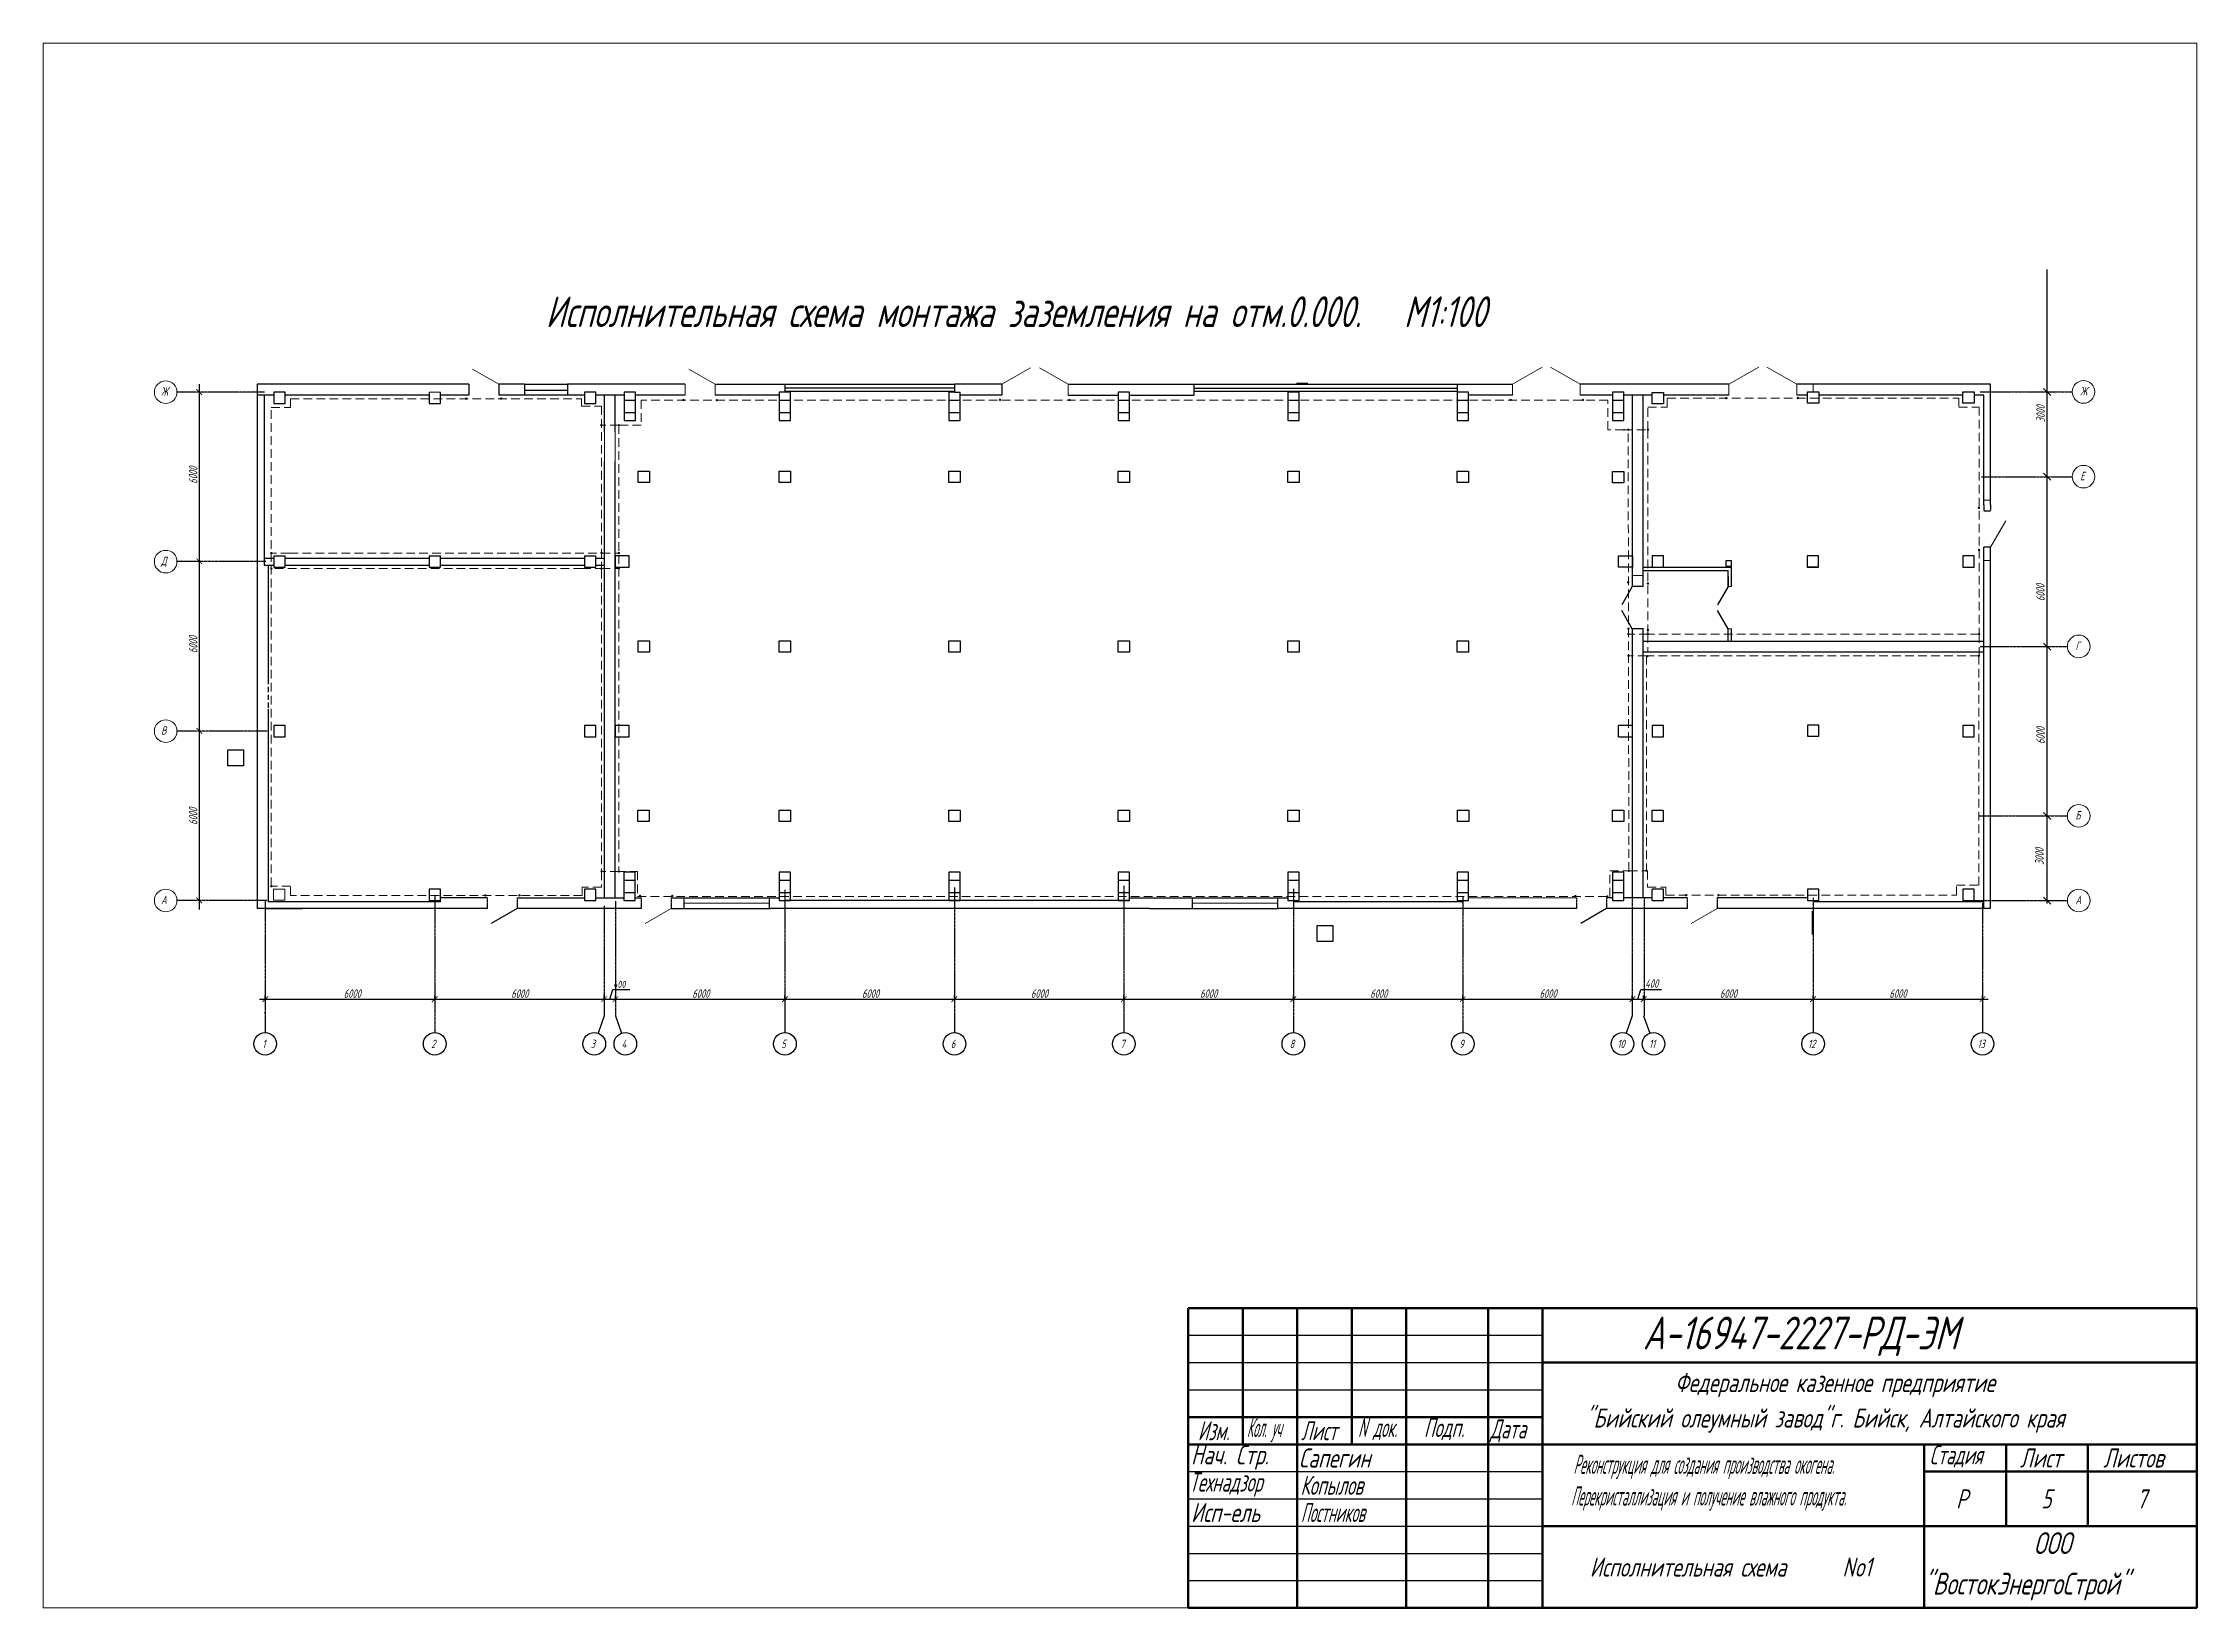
# Model space of a CAD drawing. Header units: millimetres. Extents: x -14296 to 10264, y -13087 to -5602.
# Drawn here: x -5944 to -5154, y -8123 to -7549 of the extents above; entities that cross this region are included whole.
import ezdxf
from ezdxf.enums import TextEntityAlignment as Align

# ---------------------------------------------------------------- set-up
doc = ezdxf.new("R2010")
doc.units = ezdxf.units.MM
for name, pattern in [('CENTER2', [1.125, 0.75, -0.125, 0.125, -0.125]), ('gost6', [12, 8, -1.5, 1, -1.5]), ('HIDDEN2', [4.7625, 3.175, -1.5875])]:
    doc.linetypes.add(name, pattern=pattern)
for name, color, linetype, lineweight in [('1', 4, 'Continuous', 15), ('Заземление (Сущ)', 6, 'gost6', 25), ('КаБель силовой (Вновь)', 1, 'Continuous', 15), ('основной', 3, 'Continuous', 15), ('Рамка толстая', 7, 'Continuous', 15), ('стена', 7, 'Continuous', 18), ('строит', 7, 'Continuous', 30), ('Строительный', 251, 'Continuous', 13), ('Эл. аппараты (Вновь)', 93, 'Continuous', 15)]:
    doc.layers.add(name, color=color, linetype=linetype, lineweight=lineweight)
for name, color, linetype in [('TONK', 3, 'Continuous'), ('АР', 7, 'Continuous'), ('НОВЫЙ', 7, 'Continuous'), ('оси', 5, 'gost6'), ('Размеры', 5, 'Continuous')]:
    doc.layers.add(name, color=color, linetype=linetype)
doc.styles.add('GOST 2.304', font='CS_Gost2304.shx', dxfattribs={"width": 0.9, "height": 300})
doc.styles.add('Simplex', font='simplex.shx', dxfattribs={"width": 0.7, "oblique": 15})

msp = doc.modelspace()

# ---------------------------------------------------------------- texts
at = {"color": 18, "lineweight": 20, "true_color": 0x000000, "style": 'Simplex', "oblique": 15, "width": 0.7}
for s, p in [('Ж', (-5900.87701, -7678.33662)), ('Ж', (-5196.98355, -7678.24414)), ('Е', (-5196.98354, -7709.32395)), ('Д', (-5900.87701, -7740.49624)), ('Г', (-5198.73239, -7771.57605)), ('В', (-5900.87701, -7802.65586)), ('Б', (-5198.73239, -7833.73567)), ('А', (-5900.87701, -7864.81547)), ('А', (-5198.73239, -7864.81547))]:
    msp.add_text(s, height=3.10798, dxfattribs=at).set_placement(p)
for s, height, p in [('1', 3.10798, (-5863.186, -7916.07285)), ('2', 3.10798, (-5801.02638, -7916.07285)), ('3', 3.10798, (-5742.49274, -7916.07285)), ('4', 3.10798, (-5731.09681, -7916.07285)), ('5', 3.10798, (-5672.56317, -7916.07285)), ('6', 3.10798, (-5610.40355, -7916.07285)), ('7', 3.10798, (-5548.24394, -7916.07285)), ('8', 3.10798, (-5486.08432, -7916.07285)), ('9', 3.10798, (-5423.9247, -7916.07285)), ('10', 3.107981, (-5365.39106, -7916.07285)), ('11', 3.107981, (-5353.99513, -7916.07285)), ('12', 3.107981, (-5295.46149, -7916.07285)), ('13', 3.107981, (-5233.30187, -7916.07285))]:
    msp.add_text(s, height=height, dxfattribs=at).set_placement(p, align=Align.MIDDLE_CENTER)
at = {"color": 18, "true_color": 0x000000, "style": 'Simplex', "oblique": 15}
for s, height, width, p in [('А-16947-2227-РД-ЭМ', 12, 0.7, (-5357.36548, -8028.09953)), ('Федеральное казенное предприятие', 7, 0.7, (-5345.58963, -8043.79)), ('"Бийский олеумный завод"г. Бийск, Алтайского края', 7, 0.7, (-5378.41484, -8056.79)), ('Изм.', 7, 0.6, (-5520.60245, -8061.45667)), ('Кол. уч', 7, 0.4, (-5502.64967, -8060.29)), ('Лист', 7, 0.6, (-5482.73835, -8061.45667)), ('N', 7, 0.5, (-5461.90006, -8060.29)), ('док.', 7, 0.5, (-5456.33262, -8060.29)), ('Подп.', 7, 0.6, (-5437.70245, -8060.29)), ('Дата', 7, 0.6, (-5413.40437, -8060.79)), ('Нач. Стр.', 7, 0.7, (-5523.09112, -8070.29)), ('Сапегин', 7, 0.7, (-5483.53771, -8071.45667)), ('Стадия', 7, 0.6, (-5252.2063, -8070.29)), ('Лист', 7, 0.7, (-5219.07446, -8071.45667)), ('Листов', 7, 0.7, (-5188.53236, -8071.45667)), ('Технадзор', 7, 0.6, (-5523.75779, -8080.29)), ('Реконструкция для создания производства окогена.', 7, 0.4, (-5382.84967, -8073.79)), ('Копылов', 7, 0.6, (-5482.95779, -8081.45667)), ('Перекристаллизация и получение влажного продукта.', 7, 0.4, (-5383.7155, -8085.38657)), ('Р', 7, 0.7, (-5242.48365, -8086.45667)), ('5', 7, 0.7, (-5211.26228, -8086.45667)), ('7', 7, 0.7, (-5176.26228, -8086.45667)), ('Исп-ель', 7, 0.7, (-5523.09112, -8091.45667)), ('Постников', 7, 0.5, (-5482.82446, -8091.45667)), ('ООО', 8, 0.7, (-5214.02959, -8103.19476)), ('Исполнительная схема ', 7, 0.7, (-5376.82958, -8111.47099)), ('No1', 7, 0.7, (-5284.19624, -8111.47099)), ('"ВостокЭнергоСтрой"', 8, 0.7, (-5254.35242, -8118.05191))]:
    msp.add_text(s, height=height, dxfattribs=dict(at, width=width)).set_placement(p)
at = {"color": 18, "lineweight": 20, "true_color": 0x000000, "char_height": 3.107981, "attachment_point": 5, "rotation": 90, "style": 'Simplex'}
for insert in [(-5889.12148, -7707.45606), (-5889.12148, -7769.59494), (-5889.12148, -7832.5932)]:
    msp.add_mtext('6000', dxfattribs=dict(at, insert=insert))
at = {"layer": 'Размеры', "color": 18, "lineweight": 20, "true_color": 0x000000, "style": 'Simplex', "oblique": 15, "width": 0.7}
for s, p in [('3000', (-5209.94748, -7688.05201)), ('6000', (-5210.02059, -7753.68001)), ('6000', (-5209.9619, -7806.09167)), ('3000', (-5210.3794, -7850.45533))]:
    msp.add_text(s, height=3.107981, rotation=90, dxfattribs=at).set_placement(p)
for p in [(-5833.89417, -7899.173), (-5772.44645, -7899.173), (-5706.05006, -7899.173), (-5643.80798, -7899.173), (-5581.85309, -7899.173), (-5519.79126, -7899.173), (-5457.3933, -7899.173), (-5395.2936, -7899.173), (-5329.16273, -7899.173), (-5266.95809, -7899.173)]:
    msp.add_text('6000', height=3.107981, dxfattribs=at).set_placement(p)
at = {"layer": 'Размеры', "color": 18, "true_color": 0x000000, "style": 'GOST 2.304', "oblique": 10, "width": 0.9}
msp.add_text('400', height=2.589984, dxfattribs=at).set_placement((-5735.06607, -7895.51356))
at = {"layer": 'Размеры', "color": 18, "lineweight": 25, "true_color": 0x000000, "style": 'Simplex', "oblique": 15, "width": 0.7}
msp.add_text('400', height=3.107981, dxfattribs=at).set_placement((-5356.54401, -7895.51356))
at = {"layer": 'строит', "color": 18, "lineweight": 35, "true_color": 0x000000, "style": 'Simplex', "oblique": 15, "width": 0.7}
msp.add_text('Исполнительная схема монтажа заземления на отм.0.000.   М1:100', height=11.2708251, dxfattribs=at).set_placement((-5759.79515, -7653.13974))

# ---------------------------------------------------------------- blocks, each defined once
blk = doc.blocks.new('_Oblique')
at = {"color": 0, "lineweight": -2}
blk.add_line((-0.5, -0.5), (0.5, 0.5), dxfattribs=at)

# ---------------------------------------------------------------- hatches: boundary and pattern name
at = {"layer": 'Заземление (Сущ)', "lineweight": 30, "true_color": 0x000000}
for points in [[(-5326.3439, -7679.19137, 1), (-5327.2439, -7679.19137, 1)], [(-5300.06768, -7679.1498, 1), (-5300.96768, -7679.1498, 1)], [(-5788.52221, -7679.40003, 1), (-5789.42221, -7679.40003, 1)], [(-5775.70765, -7679.35314, 1), (-5776.60765, -7679.35314, 1)], [(-5708.8124, -7679.86599, 1), (-5709.7124, -7679.86599, 1)], [(-5696.577, -7679.93104, 1), (-5697.477, -7679.93104, 1)], [(-5592.70983, -7679.79418, 1), (-5593.60983, -7679.79418, 1)], [(-5567.24643, -7679.89225, 1), (-5568.14643, -7679.89225, 1)], [(-5405.41329, -7679.84996, 1), (-5406.31329, -7679.84996, 1)], [(-5378.92029, -7679.84396, 1), (-5379.82029, -7679.84396, 1)], [(-5738.94979, -7689.09769, 1), (-5739.84979, -7689.09769, 1)], [(-5732.52963, -7689.11824, 1), (-5733.42963, -7689.11824, 1)], [(-5362.30958, -7690.79007, 1), (-5363.20958, -7690.79007, 1)], [(-5355.08424, -7690.79327, 1), (-5355.98424, -7690.79327, 1)], [(-5233.67462, -7719.44602, 1), (-5234.57462, -7719.44602, 1)], [(-5860.00422, -7741.69354, 1), (-5860.90422, -7741.69354, 1)], [(-5859.97878, -7736.04449, 1), (-5860.87878, -7736.04449, 1)], [(-5738.8997, -7741.70748, 1), (-5739.7997, -7741.70748, 1)], [(-5738.87622, -7735.98925, 1), (-5739.77622, -7735.98925, 1)], [(-5732.54003, -7741.67286, 1), (-5733.44003, -7741.67286, 1)], [(-5732.49631, -7736.02672, 1), (-5733.39631, -7736.02672, 1)], [(-5233.6135, -7734.88039, 1), (-5234.5135, -7734.88039, 1)], [(-5362.33712, -7746.71359, 1), (-5363.23712, -7746.71359, 1)], [(-5355.07753, -7747.1988, 1), (-5355.97753, -7747.1988, 1)], [(-5362.20307, -7763.77685, 1), (-5363.10307, -7763.77685, 1)], [(-5362.2008, -7765.73882, 1), (-5363.1008, -7765.73882, 1)], [(-5355.15146, -7765.72065, 1), (-5356.05146, -7765.72065, 1)], [(-5355.07753, -7764.23822, 1), (-5355.97753, -7764.23822, 1)], [(-5233.58043, -7765.69163, 1), (-5234.48043, -7765.69163, 1)], [(-5362.18928, -7773.67712, 1), (-5363.08928, -7773.67712, 1)], [(-5355.28392, -7773.89686, 1), (-5356.18392, -7773.89686, 1)], [(-5233.68196, -7773.68647, 1), (-5234.58196, -7773.68647, 1)], [(-5738.8466, -7852.79815, 1), (-5739.7466, -7852.79815, 1)], [(-5732.5384, -7852.81937, 1), (-5733.4384, -7852.81937, 1)], [(-5362.06913, -7852.58994, 1), (-5362.96913, -7852.58994, 1)], [(-5355.58646, -7852.51892, 1), (-5356.48646, -7852.51892, 1)], [(-5860.00758, -7858.24366, 1), (-5860.90758, -7858.24366, 1)], [(-5781.46157, -7861.59349, 1), (-5782.36157, -7861.59349, 1)], [(-5768.95852, -7861.5667, 1), (-5769.85852, -7861.5667, 1)], [(-5724.74887, -7861.81414, 1), (-5725.64887, -7861.81414, 1)], [(-5712.93143, -7861.78148, 1), (-5713.83143, -7861.78148, 1)], [(-5381.68766, -7861.83575, 1), (-5382.58766, -7861.83575, 1)], [(-5369.95831, -7862.00661, 1), (-5370.85831, -7862.00661, 1)], [(-5341.1476, -7861.49715, 1), (-5342.0476, -7861.49715, 1)], [(-5329.22316, -7861.53019, 1), (-5330.12316, -7861.53019, 1)]]:
    msp.add_hatch(color=18, dxfattribs=at).paths.add_polyline_path(points)

# ---------------------------------------------------------------- linework, layer by layer
at = {"color": 18, "lineweight": 25, "true_color": 0x000000}
for p, q in [((-5209.08142, -7700.34946), (-5209.08142, -7631.97388)), ((-5209.08142, -7727.26105), (-5209.08142, -7658.88547)), ((-5886.79049, -7742.48249), (-5886.79049, -7674.10691)), ((-5209.08142, -7773.81106), (-5209.08142, -7705.43548)), ((-5886.79049, -7804.62137), (-5886.79049, -7736.24579)), ((-5209.08142, -7835.81178), (-5209.08142, -7767.4362)), ((-5209.08142, -7864.53499), (-5209.08142, -7796.15941)), ((-5886.79049, -7866.78099), (-5886.79049, -7798.40541)), ((-5798.45453, -7859.33966), (-5802.59851, -7859.33966)), ((-5524.15779, -8022.95667), (-5394.15779, -8022.95667)), ((-5524.15779, -8032.95667), (-5394.15779, -8032.95667)), ((-5524.15779, -8042.95667), (-5394.15779, -8042.95667)), ((-5524.15779, -8072.95667), (-5394.15779, -8072.95667)), ((-5524.15779, -8082.95667), (-5394.15779, -8082.95667)), ((-5524.15779, -8092.95667), (-5394.15779, -8092.95667)), ((-5524.15779, -8102.95667), (-5394.15779, -8102.95667)), ((-5524.15779, -8112.95667), (-5394.15779, -8112.95667))]:
    msp.add_line(p, q, dxfattribs=at)
at = {"color": 18, "ltscale": 100, "true_color": 0x000000}
for p, q in [((-5292.98711, -7737.06007), (-5297.13109, -7737.06007)), ((-5297.13109, -7737.06007), (-5297.13109, -7741.20404)), ((-5292.98711, -7741.20333), (-5297.13109, -7741.20333)), ((-5297.13109, -7741.20404), (-5292.98711, -7741.20404)), ((-5292.98711, -7741.20404), (-5292.98711, -7737.06007))]:
    msp.add_line(p, q, dxfattribs=at)
at = {"color": 18, "true_color": 0x000000}
for p, q in [((-5734.31218, -7786.54447), (-5734.31218, -7779.30515)), ((-5485.57011, -7884.44252), (-5485.57011, -7887.82687))]:
    msp.add_line(p, q, dxfattribs=at)
at = {"color": 18, "lineweight": 60, "true_color": 0x000000}
for p, q in [((-5524.15779, -8012.95667), (-5154.15779, -8012.95667)), ((-5524.15779, -8012.95667), (-5524.15779, -8122.95667)), ((-5504.15779, -8012.95667), (-5504.15779, -8062.95667)), ((-5484.15779, -8012.95667), (-5484.15779, -8122.95667)), ((-5464.15779, -8012.95667), (-5464.15779, -8062.95667)), ((-5444.15779, -8012.95667), (-5444.15779, -8122.95667)), ((-5414.15779, -8012.95667), (-5414.15779, -8122.95667)), ((-5394.15779, -8012.95667), (-5394.15779, -8122.95667)), ((-5154.15779, -8012.95667), (-5154.15779, -8122.95667)), ((-5394.15779, -8032.95667), (-5154.15779, -8032.95667)), ((-5524.15779, -8052.95667), (-5394.15779, -8052.95667)), ((-5524.15779, -8062.95667), (-5154.15779, -8062.95667)), ((-5254.15779, -8062.95667), (-5254.15779, -8122.95667)), ((-5224.15779, -8062.95667), (-5224.15779, -8092.95667)), ((-5194.15779, -8062.95667), (-5194.15779, -8092.95667)), ((-5254.15779, -8072.95667), (-5154.15779, -8072.95667)), ((-5394.15779, -8092.95667), (-5154.15779, -8092.95667)), ((-5524.15779, -8122.95667), (-5154.15779, -8122.95667))]:
    msp.add_line(p, q, dxfattribs=at)
at = {"color": 18, "true_color": 0x000000}
for points in [[(-5876.43341, -7808.2561), (-5870.60717, -7808.2561), (-5870.60717, -7814.08233), (-5876.43341, -7814.08233)], [(-5476.89748, -7878.44849), (-5476.89748, -7872.62226), (-5471.07125, -7872.62226), (-5471.07125, -7878.44849)]]:
    msp.add_lwpolyline(points, close=True, dxfattribs=at)
at = {"color": 18, "linetype": 'ByBlock', "true_color": 0x000000, "const_width": 0.3108}
for points in [[(-5486.6061, -7900.69353), (-5484.53411, -7898.62155)], [(-5484.53411, -7898.62155), (-5486.6061, -7900.69353)]]:
    msp.add_lwpolyline(points, dxfattribs=at)
at = {"layer": '1', "color": 18, "true_color": 0x000000}
for p, q in [((-5592.48465, -7674.11296), (-5581.94259, -7668.0265)), ((-5568.1388, -7674.11296), (-5578.68086, -7668.0265)), ((-5802.58415, -7677.02514), (-5798.44018, -7677.02514)), ((-5708.61953, -7678.04974), (-5708.61953, -7674.11296)), ((-5697.638, -7678.04974), (-5697.638, -7674.11296)), ((-5568.1388, -7678.04974), (-5568.1388, -7674.11296)), ((-5405.19741, -7678.04974), (-5405.19741, -7674.11296)), ((-5380.33357, -7678.04974), (-5380.33357, -7674.11296)), ((-5325.81989, -7674.11296), (-5325.81989, -7678.04974)), ((-5300.95604, -7674.11296), (-5300.95604, -7678.04974)), ((-5294.94728, -7676.92126), (-5294.94728, -7674.11296)), ((-5738.24895, -7691.51765), (-5738.24895, -7702.49919)), ((-5734.31218, -7691.51765), (-5734.31218, -7702.49919)), ((-5232.37327, -7716.64776), (-5229.88688, -7716.64776)), ((-5232.37327, -7738.72832), (-5229.88688, -7738.72832)), ((-5361.14727, -7744.24587), (-5357.2105, -7744.24587)), ((-5326.13069, -7748.2383), (-5324.88801, -7748.2383)), ((-5326.13069, -7763.77821), (-5324.88801, -7763.77821)), ((-5677.85052, -7864.42499), (-5709.13753, -7864.42499)), ((-5491.37167, -7864.42499), (-5522.65868, -7864.42499)), ((-5423.41049, -7866.39338), (-5423.41049, -7862.4566)), ((-5421.3385, -7862.4566), (-5381.65995, -7862.4566)), ((-5408.72528, -7862.4566), (-5412.95406, -7862.4566)), ((-5294.94728, -7863.4926), (-5294.94728, -7866.39338))]:
    msp.add_line(p, q, dxfattribs=at)
at = {"layer": 'TONK', "color": 18, "linetype": 'HIDDEN2', "ltscale": 0.6, "true_color": 0x000000}
for p, q in [((-5232.37327, -7718.361), (-5232.37327, -7720.64019)), ((-5229.88688, -7718.361), (-5229.88688, -7720.64019)), ((-5361.14727, -7763.77782), (-5361.14727, -7763.77821)), ((-5357.2105, -7763.76264), (-5357.2105, -7763.77821)), ((-5861.63579, -7782.26232), (-5861.63579, -7797.80222)), ((-5865.57257, -7793.24385), (-5865.57257, -7797.80222))]:
    msp.add_line(p, q, dxfattribs=at)
at = {"layer": 'АР', "color": 18, "lineweight": 5, "true_color": 0x000000}
for p, q in [((-5394.27976, -7667.80965), (-5405.19741, -7674.11296)), ((-5391.30306, -7667.77972), (-5380.33357, -7674.11296)), ((-5314.90224, -7667.80965), (-5325.81989, -7674.11296)), ((-5311.92553, -7667.77972), (-5300.95604, -7674.11296))]:
    msp.add_line(p, q, dxfattribs=at)
at = {"layer": 'АР', "color": 18, "linetype": 'ByBlock', "true_color": 0x000000}
for p, q in [((-5357.3119, -7741.14448), (-5324.888, -7741.14448)), ((-5324.88801, -7748.2383), (-5324.888, -7741.14448)), ((-5357.2105, -7748.2383), (-5361.24867, -7748.2383)), ((-5357.3119, -7742.38945), (-5326.13069, -7742.38885)), ((-5326.13069, -7768.28502), (-5326.13069, -7763.77821)), ((-5324.88801, -7768.28502), (-5324.88801, -7763.77821))]:
    msp.add_line(p, q, dxfattribs=at)
at = {"layer": 'АР', "color": 18, "true_color": 0x000000}
for p, q in [((-5361.24867, -7748.2383), (-5365.13365, -7754.96728)), ((-5326.13069, -7748.2383), (-5330.01566, -7754.96728)), ((-5361.24867, -7763.77821), (-5365.13365, -7757.04923)), ((-5326.13069, -7763.77821), (-5330.01566, -7757.04923))]:
    msp.add_line(p, q, dxfattribs=at)
at = {"layer": 'АР', "color": 18, "linetype": 'ByBlock', "lineweight": 25, "true_color": 0x000000}
msp.add_line((-5326.1307, -7744.60933), (-5326.13069, -7748.2383), dxfattribs=at)
at = {"layer": 'АР', "color": 18, "lineweight": -2, "ltscale": 0.3, "true_color": 0x000000}
msp.add_line((-5357.19793, -7763.76179), (-5361.24867, -7763.77821), dxfattribs=at)
at = {"layer": 'КаБель силовой (Вновь)', "color": 18, "linetype": 'HIDDEN2', "true_color": 0x000000}
for p, q in [((-5860.45758, -7858.24366), (-5860.45758, -7682.6588)), ((-5860.45758, -7682.6588), (-5853.37628, -7682.6588)), ((-5853.37628, -7682.6588), (-5853.37628, -7679.41477)), ((-5853.37628, -7679.41477), (-5746.67254, -7679.41477)), ((-5746.67254, -7679.41477), (-5746.67254, -7682.0992)), ((-5746.67254, -7682.0992), (-5739.38321, -7682.0992)), ((-5739.38321, -7682.0992), (-5739.38321, -7742.22273)), ((-5370.22634, -7679.94128), (-5724.83144, -7679.94128)), ((-5724.83144, -7679.94128), (-5724.83144, -7689.11942)), ((-5370.22634, -7690.79058), (-5370.22634, -7679.94128)), ((-5355.52753, -7690.79058), (-5355.52753, -7682.47873)), ((-5355.52753, -7682.47873), (-5348.5016, -7682.47873)), ((-5348.5016, -7682.47873), (-5348.5016, -7679.1498)), ((-5348.5016, -7679.1498), (-5241.52608, -7679.1498)), ((-5241.52608, -7679.1498), (-5241.52608, -7682.4485)), ((-5241.52608, -7682.4485), (-5234.0635, -7682.4485)), ((-5234.0635, -7682.4485), (-5234.0635, -7765.74238)), ((-5733.00074, -7689.11942), (-5739.38321, -7689.11942)), ((-5724.83144, -7689.11942), (-5733.00074, -7689.11942)), ((-5733.00074, -7689.11942), (-5733.00074, -7689.11942)), ((-5733.00074, -7689.11942), (-5733.00074, -7852.80538)), ((-5364.35885, -7690.79058), (-5370.22634, -7690.79058)), ((-5364.35885, -7690.79058), (-5355.52753, -7690.79058)), ((-5362.52482, -7852.54518), (-5362.75958, -7690.79058)), ((-5355.52753, -7690.79058), (-5355.52753, -7765.74238)), ((-5853.7797, -7736.02516), (-5860.45758, -7736.02516)), ((-5746.42331, -7741.71321), (-5860.45758, -7741.71321)), ((-5853.7797, -7736.02516), (-5739.3631, -7736.02516)), ((-5746.42331, -7741.71321), (-5739.38321, -7741.71321)), ((-5739.31415, -7741.71965), (-5733.00074, -7741.71965)), ((-5739.28608, -7736.03796), (-5733.00074, -7736.03796)), ((-5739.38321, -7742.22273), (-5739.38321, -7852.80538)), ((-5355.52753, -7765.74238), (-5362.6508, -7765.74238)), ((-5234.0635, -7765.74238), (-5355.61328, -7765.74238)), ((-5355.61328, -7765.74238), (-5355.61328, -7772.22156)), ((-5234.0635, -7765.74238), (-5234.0635, -7773.67356)), ((-5356.02342, -7773.67356), (-5362.63929, -7773.67356)), ((-5234.1455, -7773.67356), (-5356.02342, -7773.67356)), ((-5356.02342, -7773.67356), (-5356.02342, -7852.54518)), ((-5234.1455, -7857.8757), (-5234.1455, -7773.67356)), ((-5369.47215, -7862.00103), (-5369.47215, -7852.54518)), ((-5369.47215, -7852.54518), (-5362.52482, -7852.54518)), ((-5362.52482, -7852.54518), (-5355.61941, -7852.54518)), ((-5355.61941, -7852.54518), (-5355.61941, -7858.54617)), ((-5853.4008, -7858.24366), (-5860.45758, -7858.24366)), ((-5853.4008, -7861.68382), (-5853.4008, -7858.24366)), ((-5739.31955, -7858.5324), (-5746.45281, -7858.5324)), ((-5746.45281, -7858.5324), (-5746.45281, -7861.68382)), ((-5733.00074, -7852.80538), (-5739.31955, -7852.80538)), ((-5739.31955, -7852.80538), (-5739.31955, -7858.5324)), ((-5733.75519, -7852.80538), (-5726.17346, -7852.80538)), ((-5726.17346, -7852.80538), (-5726.17346, -7862.00103)), ((-5355.61941, -7858.54617), (-5348.96673, -7858.54617)), ((-5348.96673, -7858.54617), (-5348.96673, -7861.53019)), ((-5242.33894, -7861.53019), (-5242.33894, -7857.8757)), ((-5242.33894, -7857.8757), (-5234.1455, -7857.8757)), ((-5746.45281, -7861.68382), (-5853.4008, -7861.68382)), ((-5726.17346, -7862.00103), (-5369.47215, -7862.00103)), ((-5348.96673, -7861.53019), (-5242.33894, -7861.53019))]:
    msp.add_line(p, q, dxfattribs=at)
at = {"layer": 'КаБель силовой (Вновь)', "color": 18, "true_color": 0x000000, "const_width": 0.4772}
for points in [[(-5739.44988, -7689.14031, 0.7211978), (-5739.31082, -7689.14031, 1.312587692)], [(-5733.05967, -7689.13817, 0.7211978), (-5732.92061, -7689.13817, 1.312587692)], [(-5364.40748, -7690.81175, 0.7211978), (-5364.26842, -7690.81175, 1.312587692)], [(-5860.52745, -7736.04602, 0.7211978), (-5860.38839, -7736.04602, 1.312587692)], [(-5860.52057, -7741.72935, 0.7211978), (-5860.38152, -7741.72935, 1.312587692)], [(-5739.45321, -7741.71965, 0.7211978), (-5739.31415, -7741.71965, 1.312587692)], [(-5739.42513, -7736.03796, 0.7211978), (-5739.28608, -7736.03796, 1.312587692)], [(-5733.07183, -7736.05954, 0.7211978), (-5732.93277, -7736.05954, 1.312587692)], [(-5733.05861, -7741.73669, 0.7211978), (-5732.91955, -7741.73669, 1.312587692)], [(-5739.37738, -7852.84049, 0.7211978), (-5739.23832, -7852.84049, 1.312587692)], [(-5733.05495, -7852.83283, 0.7211978), (-5732.91589, -7852.83283, 1.312587692)]]:
    msp.add_lwpolyline(points, format="xyb", close=True, dxfattribs=at)
at = {"layer": 'НОВЫЙ', "color": 18, "linetype": 'CENTER2', "ltscale": 0.5, "true_color": 0x000000}
for p, q in [((-5862.94404, -7677.01374), (-5895.0419, -7677.01374)), ((-5233.62527, -7676.92126), (-5199.90754, -7676.92126)), ((-5233.23068, -7708.07851), (-5199.74991, -7708.07851)), ((-5862.4051, -7739.17336), (-5895.0419, -7739.17336)), ((-5233.6822, -7770.25317), (-5201.6564, -7770.25317)), ((-5861.90463, -7801.33298), (-5895.0419, -7801.33298)), ((-5233.9199, -7832.41279), (-5201.6564, -7832.41279)), ((-5672.04896, -7859.51949), (-5672.04896, -7905.71291)), ((-5609.88934, -7858.68071), (-5609.88934, -7905.71291)), ((-5547.72972, -7858.11468), (-5547.72972, -7905.71291)), ((-5485.57011, -7859.23234), (-5485.57011, -7905.71291)), ((-5861.90463, -7863.48492), (-5895.0419, -7863.48492)), ((-5862.67178, -7863.58016), (-5862.67178, -7905.71291)), ((-5800.51217, -7861.7347), (-5800.51217, -7911.92887)), ((-5781.24269, -7862.4566), (-5781.24269, -7866.39338)), ((-5770.26115, -7862.4566), (-5770.26115, -7866.39338)), ((-5738.35255, -7865.40333), (-5738.35255, -7905.71291)), ((-5734.20858, -7863.71502), (-5734.20858, -7905.71291)), ((-5724.78103, -7862.4566), (-5724.78103, -7866.39338)), ((-5713.7995, -7862.4566), (-5713.7995, -7866.39338)), ((-5709.13753, -7862.4566), (-5709.13753, -7866.39338)), ((-5677.85052, -7862.4566), (-5677.85052, -7866.39338)), ((-5522.65868, -7862.4566), (-5522.65868, -7866.39338)), ((-5491.37167, -7862.4566), (-5491.37167, -7866.39338)), ((-5423.41049, -7861.9312), (-5423.41049, -7912.02356)), ((-5381.65995, -7862.4566), (-5381.65995, -7866.39338)), ((-5370.67841, -7862.4566), (-5370.67841, -7866.39338)), ((-5361.32032, -7862.45158), (-5361.32032, -7905.71291)), ((-5356.88955, -7862.45158), (-5356.88955, -7905.71291)), ((-5341.1526, -7862.4566), (-5341.1526, -7866.39338)), ((-5330.17106, -7862.4566), (-5330.17106, -7866.39338)), ((-5294.94728, -7862.45158), (-5294.94728, -7905.71291)), ((-5238.2452, -7863.4926), (-5201.6564, -7863.4926)), ((-5232.78766, -7864.43406), (-5232.78766, -7904.8738))]:
    msp.add_line(p, q, dxfattribs=at)
at = {"layer": 'НОВЫЙ', "color": 18, "true_color": 0x000000}
for p, q in [((-5326.97042, -7738.74821), (-5324.89843, -7738.74821)), ((-5326.97042, -7738.8142), (-5326.97042, -7740.88619)), ((-5326.97042, -7740.88619), (-5324.89843, -7740.88619)), ((-5324.89843, -7740.88619), (-5324.89843, -7738.8142))]:
    msp.add_line(p, q, dxfattribs=at)
at = {"layer": 'оси', "color": 18, "linetype": 'Continuous', "ltscale": 100, "true_color": 0x000000}
for centre in [(-5862.67178, -7916.07285), (-5800.51217, -7916.07285), (-5741.97853, -7916.07285), (-5730.5826, -7916.07285), (-5672.04896, -7916.07285), (-5609.88934, -7916.07285), (-5547.72972, -7916.07285), (-5485.57011, -7916.07285), (-5423.41049, -7916.07285), (-5364.87685, -7916.07285), (-5353.48092, -7916.07285), (-5294.94728, -7916.07285), (-5232.78766, -7916.07285)]:
    msp.add_circle(centre, 4.14397, dxfattribs=at)
at = {"layer": 'основной', "color": 18, "lineweight": 25, "ltscale": 100, "true_color": 0x000000}
for p, q in [((-5697.638, -7674.11296), (-5609.88934, -7674.11296)), ((-5672.04896, -7676.59935), (-5609.88934, -7676.59935)), ((-5609.88934, -7677.01374), (-5607.81735, -7677.01374)), ((-5568.1388, -7674.11296), (-5522.07688, -7674.11296)), ((-5568.1388, -7678.04974), (-5549.80171, -7678.04974)), ((-5545.65774, -7678.04974), (-5522.07688, -7678.04974)), ((-5425.48248, -7674.11296), (-5405.19741, -7674.11296)), ((-5326.13069, -7748.2383), (-5326.13069, -7742.38897))]:
    msp.add_line(p, q, dxfattribs=at)
at = {"layer": 'основной', "color": 18, "true_color": 0x000000}
for centre in [(-5899.18588, -7677.01374), (-5195.76357, -7676.92126), (-5195.76357, -7708.00107), (-5899.18588, -7739.17336), (-5197.51242, -7770.25317), (-5899.18588, -7801.33298), (-5197.51242, -7832.41279), (-5899.18588, -7863.4926), (-5197.51242, -7863.4926)]:
    msp.add_circle(centre, 4.14397, dxfattribs=at)
at = {"layer": 'Размеры', "color": 18, "lineweight": 9, "true_color": 0x000000}
msp.add_line((-5776.99511, -7674.11296), (-5786.67907, -7668.52193), dxfattribs=at)
at = {"layer": 'Размеры', "color": 18, "lineweight": 5, "true_color": 0x000000}
for p, q in [((-5697.638, -7674.11296), (-5707.32196, -7668.52193)), ((-5713.7995, -7866.39338), (-5723.30979, -7871.88414)), ((-5330.17106, -7866.39338), (-5339.68135, -7871.88414))]:
    msp.add_line(p, q, dxfattribs=at)
at = {"layer": 'Размеры', "color": 18, "true_color": 0x000000}
for p, q in [((-5787.97664, -7674.11296), (-5865.57257, -7674.11296)), ((-5865.57257, -7674.11296), (-5865.57257, -7793.24385)), ((-5859.5638, -7678.04974), (-5865.57257, -7678.04974)), ((-5863.08618, -7678.04974), (-5863.08618, -7740.46835)), ((-5855.41983, -7677.02514), (-5859.5638, -7677.02514)), ((-5859.5638, -7677.02514), (-5859.5638, -7681.16911)), ((-5855.41983, -7681.16911), (-5855.41983, -7677.02514)), ((-5802.58415, -7678.04974), (-5855.41983, -7678.04974)), ((-5802.58415, -7677.02514), (-5802.58415, -7681.16911)), ((-5798.44018, -7681.16911), (-5798.44018, -7677.02514)), ((-5787.97664, -7678.04974), (-5798.44018, -7678.04974)), ((-5787.97664, -7674.11296), (-5787.97664, -7678.04974)), ((-5767.56757, -7674.11296), (-5776.99511, -7674.11296)), ((-5776.99511, -7674.11296), (-5776.99511, -7678.04974)), ((-5745.60451, -7678.04974), (-5776.99511, -7678.04974)), ((-5767.56757, -7674.11296), (-5767.56757, -7678.04974)), ((-5767.56757, -7674.11296), (-5751.82047, -7674.11296)), ((-5767.56757, -7676.24809), (-5751.82047, -7676.24809)), ((-5708.61953, -7674.11296), (-5751.82047, -7674.11296)), ((-5751.82047, -7674.11296), (-5751.82047, -7678.04974)), ((-5741.46053, -7677.02514), (-5745.60451, -7677.02514)), ((-5745.60451, -7677.02514), (-5745.60451, -7681.16911)), ((-5741.46053, -7681.16911), (-5741.46053, -7677.02514)), ((-5730.997, -7678.04974), (-5741.46053, -7678.04974)), ((-5738.24895, -7691.51765), (-5738.24895, -7678.04974)), ((-5734.31218, -7691.51765), (-5734.31218, -7678.04974)), ((-5726.85302, -7677.01374), (-5730.997, -7677.01374)), ((-5730.997, -7677.01374), (-5730.997, -7687.37368)), ((-5726.85302, -7687.37368), (-5726.85302, -7677.01374)), ((-5708.61953, -7678.04974), (-5726.85302, -7678.04974)), ((-5674.12095, -7678.04974), (-5697.638, -7678.04974)), ((-5669.97697, -7677.01374), (-5674.12095, -7677.01374)), ((-5674.12095, -7677.01374), (-5674.12095, -7687.37368)), ((-5672.04896, -7674.11296), (-5672.04896, -7677.01374)), ((-5672.04896, -7675.41383), (-5609.88934, -7675.41383)), ((-5669.97697, -7687.37368), (-5669.97697, -7677.01374)), ((-5609.88934, -7677.01374), (-5611.96133, -7677.01374)), ((-5611.96133, -7677.01374), (-5611.96133, -7687.37368)), ((-5592.48465, -7674.11296), (-5609.88934, -7674.11296)), ((-5609.88934, -7674.11296), (-5609.88934, -7677.01374)), ((-5607.81735, -7687.37368), (-5607.81735, -7677.01374)), ((-5592.48465, -7678.04974), (-5607.81735, -7678.04974)), ((-5592.48465, -7674.11296), (-5592.48465, -7678.04974)), ((-5545.65774, -7677.01374), (-5549.80171, -7677.01374)), ((-5549.80171, -7677.01374), (-5549.80171, -7687.37368)), ((-5545.65774, -7687.37368), (-5545.65774, -7677.01374)), ((-5522.07688, -7674.11296), (-5522.07688, -7678.04974)), ((-5522.07688, -7674.11296), (-5425.48248, -7674.11296)), ((-5522.07688, -7675.53764), (-5425.48248, -7675.53764)), ((-5522.07688, -7676.59935), (-5425.48248, -7676.59935)), ((-5483.49812, -7677.01374), (-5487.64209, -7677.01374)), ((-5487.64209, -7677.01374), (-5487.64209, -7687.37368)), ((-5483.49812, -7687.37368), (-5483.49812, -7677.01374)), ((-5425.48248, -7674.11296), (-5425.48248, -7677.01374)), ((-5421.3385, -7677.01374), (-5425.48248, -7677.01374)), ((-5425.48248, -7677.01374), (-5425.48248, -7687.37368)), ((-5423.41049, -7677.01374), (-5425.48248, -7677.01374)), ((-5423.41049, -7677.01374), (-5425.48248, -7677.01374)), ((-5421.3385, -7687.37368), (-5421.3385, -7677.01374)), ((-5405.19741, -7678.04974), (-5421.3385, -7678.04974)), ((-5325.81989, -7674.11296), (-5380.33357, -7674.11296)), ((-5368.50283, -7678.04974), (-5380.33357, -7678.04974)), ((-5364.35885, -7677.01374), (-5368.50283, -7677.01374)), ((-5368.50283, -7677.01374), (-5368.50283, -7687.37368)), ((-5364.35885, -7687.37368), (-5364.35885, -7677.01374)), ((-5354.01964, -7678.04974), (-5364.35885, -7678.04974)), ((-5361.14727, -7748.2383), (-5361.14727, -7678.04974)), ((-5357.2105, -7748.2383), (-5357.2105, -7678.04974)), ((-5353.97735, -7681.22533), (-5353.97735, -7677.08136)), ((-5353.97735, -7677.08136), (-5349.83338, -7677.08136)), ((-5325.81989, -7678.04974), (-5349.87567, -7678.04974)), ((-5349.83338, -7677.08136), (-5349.83338, -7681.22533)), ((-5229.88688, -7674.11296), (-5300.95604, -7674.11296)), ((-5297.01927, -7678.04974), (-5300.95604, -7678.04974)), ((-5297.01435, -7681.08342), (-5297.01435, -7676.93945)), ((-5297.01435, -7676.93945), (-5292.87038, -7676.93945)), ((-5240.06034, -7678.04974), (-5292.87529, -7678.04974)), ((-5292.87038, -7676.93945), (-5292.87038, -7681.08342)), ((-5240.0066, -7681.01235), (-5240.0066, -7676.86837)), ((-5240.0066, -7676.86837), (-5235.86263, -7676.86837)), ((-5232.37327, -7678.04974), (-5235.91637, -7678.04974)), ((-5232.37327, -7678.04974), (-5235.91637, -7678.04974)), ((-5235.86263, -7676.86837), (-5235.86263, -7681.01235)), ((-5232.37327, -7718.361), (-5232.37327, -7678.04974)), ((-5232.37327, -7718.361), (-5232.37327, -7678.04974)), ((-5232.37327, -7718.361), (-5232.37327, -7678.04974)), ((-5229.88688, -7718.361), (-5229.88688, -7674.11296)), ((-5229.88688, -7718.361), (-5229.88688, -7674.11296)), ((-5859.5638, -7681.16911), (-5855.41982, -7681.16911)), ((-5802.58415, -7681.16911), (-5798.44017, -7681.16911)), ((-5745.6045, -7681.16911), (-5741.46052, -7681.16911)), ((-5730.997, -7679.94128), (-5726.85302, -7679.94128)), ((-5730.997, -7684.44614), (-5726.85302, -7684.44614)), ((-5674.12095, -7679.94128), (-5669.97697, -7679.94128)), ((-5674.12095, -7684.44614), (-5669.97697, -7684.44614)), ((-5611.96133, -7679.94128), (-5607.81735, -7679.94128)), ((-5611.96133, -7684.44614), (-5607.81735, -7684.44614)), ((-5549.80171, -7679.94128), (-5545.65774, -7679.94128)), ((-5549.80171, -7684.44614), (-5545.65774, -7684.44614)), ((-5487.64209, -7679.94128), (-5483.49812, -7679.94128)), ((-5487.64209, -7684.44614), (-5483.49812, -7684.44614)), ((-5425.48248, -7679.94128), (-5421.3385, -7679.94128)), ((-5425.48248, -7684.44614), (-5421.3385, -7684.44614)), ((-5368.50283, -7679.94128), (-5364.35885, -7679.94128)), ((-5368.50283, -7684.44614), (-5364.35885, -7684.44614)), ((-5349.83338, -7681.22533), (-5353.97735, -7681.22533)), ((-5292.87038, -7681.08342), (-5297.01435, -7681.08342)), ((-5235.86263, -7681.01235), (-5240.0066, -7681.01235)), ((-5730.997, -7687.37368), (-5726.85302, -7687.37368)), ((-5674.12095, -7687.37368), (-5669.97697, -7687.37368)), ((-5611.96133, -7687.37368), (-5607.81735, -7687.37368)), ((-5549.80171, -7687.37368), (-5545.65774, -7687.37368)), ((-5487.64209, -7687.37368), (-5483.49812, -7687.37368)), ((-5425.48248, -7687.37368), (-5421.3385, -7687.37368)), ((-5368.50283, -7687.37368), (-5364.35885, -7687.37368)), ((-5738.24895, -7862.4566), (-5738.24895, -7702.49919)), ((-5734.31218, -7862.4566), (-5734.31218, -7702.49919)), ((-5725.91173, -7710.15716), (-5725.91173, -7706.01319)), ((-5725.91173, -7706.01319), (-5721.76775, -7706.01319)), ((-5721.76775, -7710.15716), (-5725.91173, -7710.15716)), ((-5721.76775, -7706.01319), (-5721.76775, -7710.15716)), ((-5674.12095, -7710.16554), (-5674.12095, -7706.02156)), ((-5674.12095, -7706.02156), (-5669.97697, -7706.02156)), ((-5669.97697, -7710.16554), (-5674.12095, -7710.16554)), ((-5669.97697, -7706.02156), (-5669.97697, -7710.16554)), ((-5611.96133, -7710.16554), (-5611.96133, -7706.02156)), ((-5611.96133, -7706.02156), (-5607.81735, -7706.02156)), ((-5607.81735, -7710.16554), (-5611.96133, -7710.16554)), ((-5607.81735, -7706.02156), (-5607.81735, -7710.16554)), ((-5549.80171, -7710.16554), (-5549.80171, -7706.02156)), ((-5549.80171, -7706.02156), (-5545.65774, -7706.02156)), ((-5545.65774, -7710.16554), (-5549.80171, -7710.16554)), ((-5545.65774, -7706.02156), (-5545.65774, -7710.16554)), ((-5487.64209, -7710.16554), (-5487.64209, -7706.02156)), ((-5487.64209, -7706.02156), (-5483.49812, -7706.02156)), ((-5483.49812, -7710.16554), (-5487.64209, -7710.16554)), ((-5483.49812, -7706.02156), (-5483.49812, -7710.16554)), ((-5425.48248, -7710.16554), (-5425.48248, -7706.02156)), ((-5425.48248, -7706.02156), (-5421.3385, -7706.02156)), ((-5421.3385, -7710.16554), (-5425.48248, -7710.16554)), ((-5421.3385, -7706.02156), (-5421.3385, -7710.16554)), ((-5368.47441, -7710.21617), (-5368.47441, -7706.0722)), ((-5368.47441, -7706.0722), (-5364.33044, -7706.0722)), ((-5364.33044, -7710.21617), (-5368.47441, -7710.21617)), ((-5364.33044, -7706.0722), (-5364.33044, -7710.21617)), ((-5229.88688, -7720.64019), (-5232.37327, -7720.64019)), ((-5229.88688, -7733.90091), (-5232.37327, -7733.90091)), ((-5232.37327, -7866.39338), (-5232.37327, -7733.90091)), ((-5229.88688, -7866.39338), (-5229.88688, -7733.90091)), ((-5863.08618, -7740.46835), (-5859.5638, -7740.46835)), ((-5863.08401, -7737.87837), (-5859.5638, -7737.87837)), ((-5862.67178, -7737.87837), (-5859.5638, -7737.87837)), ((-5861.63579, -7740.49645), (-5861.63579, -7782.26232)), ((-5859.5638, -7737.00889), (-5859.5638, -7741.15286)), ((-5859.5638, -7737.00889), (-5855.41982, -7737.00889)), ((-5859.5638, -7741.15286), (-5855.41983, -7741.15286)), ((-5855.41983, -7741.15286), (-5855.41983, -7737.00889)), ((-5855.41983, -7737.87837), (-5848.74926, -7737.87837)), ((-5855.41983, -7737.87837), (-5848.74926, -7737.87837)), ((-5855.41983, -7740.46835), (-5848.74926, -7740.46835)), ((-5848.74926, -7737.87837), (-5802.58415, -7737.87837)), ((-5848.74926, -7740.46835), (-5802.58415, -7740.46835)), ((-5837.76772, -7737.87837), (-5802.58415, -7737.87837)), ((-5802.58415, -7737.02568), (-5802.58415, -7741.16966)), ((-5802.58415, -7737.02568), (-5798.44017, -7737.02568)), ((-5802.58415, -7741.16966), (-5798.44018, -7741.16966)), ((-5798.44018, -7741.16966), (-5798.44018, -7737.02568)), ((-5798.44018, -7737.87837), (-5745.60451, -7737.87837)), ((-5798.44018, -7737.87837), (-5745.60451, -7737.87837)), ((-5798.44018, -7740.46835), (-5745.60451, -7740.46835)), ((-5745.60451, -7737.00889), (-5745.60451, -7741.15286)), ((-5745.60451, -7741.15286), (-5741.46053, -7741.15286)), ((-5745.6045, -7737.00889), (-5741.46052, -7737.00889)), ((-5741.46053, -7741.15286), (-5741.46053, -7737.00889)), ((-5741.46053, -7737.87837), (-5738.24895, -7737.87837)), ((-5741.46053, -7737.87837), (-5738.24895, -7737.87837)), ((-5741.46053, -7740.46835), (-5738.24895, -7740.46835)), ((-5729.13221, -7737.00889), (-5734.31218, -7737.00889)), ((-5734.31218, -7737.00889), (-5734.31218, -7741.15286)), ((-5734.31218, -7741.15286), (-5729.13221, -7741.15286)), ((-5729.13221, -7741.15286), (-5729.13221, -7737.00889)), ((-5366.32724, -7741.15286), (-5366.32724, -7737.00889)), ((-5366.32724, -7737.00889), (-5361.14727, -7737.00889)), ((-5361.14727, -7741.15286), (-5366.32724, -7741.15286)), ((-5361.14727, -7737.00889), (-5361.14727, -7741.15286)), ((-5349.85494, -7737.00889), (-5353.99892, -7737.00889)), ((-5353.99892, -7737.00889), (-5353.99892, -7741.15286)), ((-5353.99892, -7741.15286), (-5349.85494, -7741.15286)), ((-5349.85494, -7741.15286), (-5349.85494, -7737.00889)), ((-5235.89564, -7737.00889), (-5240.03962, -7737.00889)), ((-5240.03962, -7737.00889), (-5240.03962, -7741.15286)), ((-5235.89564, -7737.00889), (-5240.03962, -7737.00889)), ((-5240.03962, -7741.15286), (-5235.89564, -7741.15286)), ((-5240.03962, -7741.15286), (-5235.89564, -7741.15286)), ((-5235.89564, -7741.15286), (-5235.89564, -7737.00889)), ((-5361.14727, -7862.4566), (-5361.14727, -7763.77821)), ((-5357.2105, -7862.4566), (-5357.2105, -7763.77821)), ((-5725.91173, -7772.31678), (-5725.91173, -7768.1728)), ((-5725.91173, -7768.1728), (-5721.76775, -7768.1728)), ((-5721.76775, -7772.31678), (-5725.91173, -7772.31678)), ((-5721.76775, -7768.1728), (-5721.76775, -7772.31678)), ((-5674.12095, -7772.32516), (-5674.12095, -7768.18118)), ((-5674.12095, -7768.18118), (-5669.97697, -7768.18118)), ((-5669.97697, -7772.32516), (-5674.12095, -7772.32516)), ((-5669.97697, -7768.18118), (-5669.97697, -7772.32516)), ((-5611.96133, -7772.32516), (-5611.96133, -7768.18118)), ((-5611.96133, -7768.18118), (-5607.81735, -7768.18118)), ((-5607.81735, -7772.32516), (-5611.96133, -7772.32516)), ((-5607.81735, -7768.18118), (-5607.81735, -7772.32516)), ((-5549.80171, -7772.32516), (-5549.80171, -7768.18118)), ((-5549.80171, -7768.18118), (-5545.65774, -7768.18118)), ((-5545.65774, -7772.32516), (-5549.80171, -7772.32516)), ((-5545.65774, -7768.18118), (-5545.65774, -7772.32516)), ((-5487.64209, -7772.32516), (-5487.64209, -7768.18118)), ((-5487.64209, -7768.18118), (-5483.49812, -7768.18118)), ((-5483.49812, -7772.32516), (-5487.64209, -7772.32516)), ((-5483.49812, -7768.18118), (-5483.49812, -7772.32516)), ((-5425.48248, -7772.32516), (-5425.48248, -7768.18118)), ((-5425.48248, -7768.18118), (-5421.3385, -7768.18118)), ((-5421.3385, -7772.32516), (-5425.48248, -7772.32516)), ((-5421.3385, -7768.18118), (-5421.3385, -7772.32516)), ((-5357.2105, -7768.28478), (-5232.37327, -7768.28478)), ((-5357.2105, -7772.22156), (-5232.37327, -7772.22156)), ((-5865.57257, -7793.24385), (-5865.57257, -7866.39338)), ((-5861.63579, -7793.24385), (-5861.63579, -7863.91209)), ((-5855.41983, -7799.26099), (-5859.5638, -7799.26099)), ((-5859.5638, -7799.26099), (-5859.5638, -7803.40497)), ((-5859.5638, -7803.40497), (-5855.41983, -7803.40497)), ((-5855.41983, -7803.40497), (-5855.41983, -7799.26099)), ((-5741.46053, -7799.26099), (-5745.60451, -7799.26099)), ((-5745.60451, -7799.26099), (-5745.60451, -7803.40497)), ((-5745.60451, -7803.40497), (-5741.46053, -7803.40497)), ((-5741.46053, -7803.40497), (-5741.46053, -7799.26099)), ((-5729.13221, -7799.26099), (-5734.31218, -7799.26099)), ((-5734.31218, -7799.26099), (-5734.31218, -7803.40497)), ((-5734.31218, -7803.40497), (-5729.13221, -7803.40497)), ((-5729.13221, -7803.40497), (-5729.13221, -7799.26099)), ((-5366.32724, -7803.40497), (-5366.32724, -7799.26099)), ((-5361.14727, -7799.26099), (-5366.32724, -7799.26099)), ((-5366.32724, -7803.40497), (-5361.14727, -7803.40497)), ((-5349.85494, -7799.26099), (-5353.99892, -7799.26099)), ((-5353.99892, -7799.26099), (-5353.99892, -7803.40497)), ((-5353.99892, -7803.40497), (-5349.85494, -7803.40497)), ((-5349.85494, -7803.40497), (-5349.85494, -7799.26099)), ((-5292.87529, -7799.10331), (-5297.01927, -7799.10331)), ((-5297.01927, -7799.10331), (-5297.01927, -7803.24728)), ((-5297.01927, -7803.24728), (-5292.87529, -7803.24728)), ((-5292.87529, -7803.24728), (-5292.87529, -7799.10331)), ((-5235.89564, -7799.26099), (-5240.03962, -7799.26099)), ((-5240.03962, -7799.26099), (-5240.03962, -7803.40497)), ((-5240.03962, -7803.40497), (-5235.89564, -7803.40497)), ((-5235.89564, -7803.40497), (-5235.89564, -7799.26099)), ((-5726.02423, -7834.4764), (-5726.02423, -7830.33242)), ((-5726.02423, -7830.33242), (-5721.88025, -7830.33242)), ((-5721.88025, -7834.4764), (-5726.02423, -7834.4764)), ((-5721.88025, -7830.33242), (-5721.88025, -7834.4764)), ((-5674.12095, -7834.48477), (-5674.12095, -7830.3408)), ((-5674.12095, -7830.3408), (-5669.97697, -7830.3408)), ((-5669.97697, -7834.48477), (-5674.12095, -7834.48477)), ((-5669.97697, -7830.3408), (-5669.97697, -7834.48477)), ((-5611.96133, -7834.48477), (-5611.96133, -7830.3408)), ((-5611.96133, -7830.3408), (-5607.81735, -7830.3408)), ((-5607.81735, -7834.48477), (-5611.96133, -7834.48477)), ((-5607.81735, -7830.3408), (-5607.81735, -7834.48477)), ((-5549.80171, -7834.48477), (-5549.80171, -7830.3408)), ((-5549.80171, -7830.3408), (-5545.65774, -7830.3408)), ((-5545.65774, -7834.48477), (-5549.80171, -7834.48477)), ((-5545.65774, -7830.3408), (-5545.65774, -7834.48477)), ((-5487.64209, -7834.48477), (-5487.64209, -7830.3408)), ((-5487.64209, -7830.3408), (-5483.49812, -7830.3408)), ((-5483.49812, -7834.48477), (-5487.64209, -7834.48477)), ((-5483.49812, -7830.3408), (-5483.49812, -7834.48477)), ((-5425.37888, -7834.48477), (-5425.37888, -7830.3408)), ((-5425.37888, -7830.3408), (-5421.2349, -7830.3408)), ((-5421.2349, -7834.48477), (-5425.37888, -7834.48477)), ((-5421.2349, -7830.3408), (-5421.2349, -7834.48477)), ((-5368.47441, -7834.48609), (-5368.47441, -7830.34212)), ((-5368.47441, -7830.34212), (-5364.33044, -7830.34212)), ((-5364.33044, -7834.48609), (-5368.47441, -7834.48609)), ((-5364.33044, -7830.34212), (-5364.33044, -7834.48609)), ((-5354.01581, -7834.48609), (-5354.01581, -7830.34212)), ((-5354.01581, -7830.34212), (-5349.87184, -7830.34212)), ((-5349.87184, -7834.48609), (-5354.01581, -7834.48609)), ((-5349.87184, -7830.34212), (-5349.87184, -7834.48609)), ((-5798.44018, -7859.34862), (-5802.58415, -7859.34862)), ((-5802.58415, -7859.34862), (-5802.58415, -7863.4926)), ((-5798.44018, -7863.4926), (-5798.44018, -7859.34862)), ((-5741.46053, -7859.34862), (-5745.60451, -7859.34862)), ((-5745.60451, -7859.34862), (-5745.60451, -7863.4926)), ((-5741.46053, -7863.4926), (-5741.46053, -7859.34862)), ((-5726.95662, -7853.13266), (-5731.10059, -7853.13266)), ((-5731.10059, -7853.13266), (-5731.10059, -7863.4926)), ((-5731.10059, -7856.0602), (-5726.95662, -7856.0602)), ((-5726.95662, -7863.4926), (-5726.95662, -7853.13266)), ((-5669.97697, -7853.13266), (-5674.12095, -7853.13266)), ((-5674.12095, -7853.13266), (-5674.12095, -7863.4926)), ((-5674.12095, -7856.0602), (-5669.97697, -7856.0602)), ((-5669.97697, -7863.4926), (-5669.97697, -7853.13266)), ((-5607.81735, -7853.13266), (-5611.96133, -7853.13266)), ((-5611.96133, -7853.13266), (-5611.96133, -7863.4926)), ((-5611.96133, -7856.0602), (-5607.81735, -7856.0602)), ((-5607.81735, -7863.4926), (-5607.81735, -7853.13266)), ((-5545.65774, -7853.13266), (-5549.80171, -7853.13266)), ((-5549.80171, -7853.13266), (-5549.80171, -7863.4926)), ((-5549.80171, -7856.0602), (-5545.65774, -7856.0602)), ((-5545.65774, -7863.4926), (-5545.65774, -7853.13266)), ((-5483.49812, -7853.13266), (-5487.64209, -7853.13266)), ((-5487.64209, -7853.13266), (-5487.64209, -7863.4926)), ((-5487.64209, -7856.0602), (-5483.49812, -7856.0602)), ((-5483.49812, -7863.4926), (-5483.49812, -7853.13266)), ((-5421.3385, -7853.13266), (-5425.48248, -7853.13266)), ((-5425.48248, -7853.13266), (-5425.48248, -7863.4926)), ((-5425.48248, -7856.0602), (-5421.3385, -7856.0602)), ((-5421.3385, -7863.4926), (-5421.3385, -7853.13266)), ((-5364.35885, -7853.13266), (-5368.50283, -7853.13266)), ((-5368.50283, -7853.13266), (-5368.50283, -7863.4926)), ((-5368.50283, -7856.0602), (-5364.35885, -7856.0602)), ((-5364.35885, -7863.4926), (-5364.35885, -7853.13266)), ((-5349.85494, -7859.34862), (-5353.99892, -7859.34862)), ((-5353.99892, -7863.4926), (-5353.99892, -7859.34862)), ((-5349.85494, -7863.4926), (-5349.85494, -7859.34862)), ((-5292.87529, -7859.34862), (-5297.01927, -7859.34862)), ((-5297.01927, -7859.34862), (-5297.01927, -7863.4926)), ((-5292.87529, -7863.4926), (-5292.87529, -7859.34862)), ((-5235.89564, -7859.34862), (-5240.03962, -7859.34862)), ((-5240.03962, -7859.34862), (-5240.03962, -7863.4926)), ((-5235.89564, -7863.4926), (-5235.89564, -7859.34862)), ((-5781.24269, -7866.39338), (-5865.57257, -7866.39338)), ((-5862.67178, -7866.39338), (-5849.13581, -7866.39338)), ((-5798.44018, -7863.90699), (-5861.63579, -7863.90699)), ((-5802.58415, -7863.4926), (-5798.44018, -7863.4926)), ((-5781.24269, -7862.4566), (-5798.44018, -7862.4566)), ((-5798.44018, -7863.4926), (-5798.44018, -7862.4566)), ((-5798.44018, -7863.90699), (-5798.44018, -7862.4566)), ((-5770.26115, -7866.39338), (-5779.77144, -7871.88414)), ((-5770.26115, -7862.4566), (-5745.60451, -7862.4566)), ((-5724.78103, -7866.39338), (-5770.26115, -7866.39338)), ((-5745.60451, -7863.4926), (-5741.46053, -7863.4926)), ((-5727.37102, -7866.39338), (-5744.4703, -7866.39338)), ((-5741.46053, -7862.4566), (-5731.10059, -7862.4566)), ((-5738.35255, -7862.48436), (-5738.35255, -7862.4566)), ((-5731.10059, -7860.56505), (-5726.95662, -7860.56505)), ((-5731.10059, -7863.4926), (-5726.95662, -7863.4926)), ((-5726.95662, -7862.4566), (-5724.78103, -7862.4566)), ((-5713.7995, -7862.4566), (-5674.12095, -7862.4566)), ((-5713.7995, -7866.39338), (-5677.33253, -7866.39338)), ((-5538.30218, -7866.39338), (-5677.33253, -7866.39338)), ((-5674.12095, -7860.56505), (-5669.97697, -7860.56505)), ((-5674.12095, -7863.4926), (-5669.97697, -7863.4926)), ((-5545.65774, -7863.4926), (-5672.04896, -7863.4926)), ((-5611.96133, -7860.56505), (-5607.81735, -7860.56505)), ((-5611.96133, -7863.4926), (-5607.81735, -7863.4926)), ((-5549.80171, -7860.56505), (-5545.65774, -7860.56505)), ((-5549.80171, -7863.4926), (-5545.65774, -7863.4926)), ((-5545.65774, -7862.4566), (-5527.32065, -7862.4566)), ((-5538.30218, -7866.39338), (-5490.85367, -7866.39338)), ((-5527.32065, -7862.4566), (-5487.64209, -7862.4566)), ((-5381.65995, -7866.39338), (-5490.85367, -7866.39338)), ((-5487.64209, -7860.56505), (-5483.49812, -7860.56505)), ((-5487.64209, -7863.4926), (-5483.49812, -7863.4926)), ((-5423.41049, -7863.90699), (-5485.57011, -7863.90699)), ((-5425.48248, -7860.56505), (-5421.3385, -7860.56505)), ((-5425.48248, -7863.4926), (-5421.3385, -7863.4926)), ((-5370.67841, -7866.39338), (-5380.1887, -7871.88414)), ((-5368.50283, -7862.4566), (-5370.67841, -7862.4566)), ((-5341.1526, -7866.39338), (-5370.67841, -7866.39338)), ((-5368.50283, -7860.56505), (-5364.35885, -7860.56505)), ((-5368.50283, -7863.4926), (-5364.35885, -7863.4926)), ((-5353.99892, -7862.4566), (-5364.35885, -7862.4566)), ((-5353.99892, -7863.4926), (-5349.85494, -7863.4926)), ((-5341.1526, -7862.4566), (-5349.85494, -7862.4566)), ((-5297.01927, -7862.4566), (-5330.17106, -7862.4566)), ((-5229.88688, -7866.39338), (-5330.17106, -7866.39338)), ((-5297.01927, -7863.4926), (-5292.87529, -7863.4926)), ((-5295.16818, -7875.88838), (-5295.16818, -7867.3933)), ((-5232.37327, -7863.90699), (-5294.94728, -7863.90699)), ((-5240.03962, -7863.4926), (-5235.89564, -7863.4926)), ((-5864.74377, -7899.65754), (-5798.44018, -7899.65754)), ((-5862.67178, -7900.04604), (-5862.67178, -7898.36255)), ((-5802.58415, -7899.65754), (-5736.28056, -7899.65754)), ((-5800.51217, -7900.04604), (-5800.51217, -7898.36255)), ((-5800.51217, -7900.04604), (-5800.51217, -7898.36255)), ((-5740.42454, -7899.65754), (-5732.13659, -7899.65754)), ((-5738.35255, -7900.04604), (-5738.35255, -7898.36255)), ((-5738.35255, -7900.04604), (-5738.35255, -7898.36255)), ((-5736.28056, -7899.65754), (-5735.22385, -7896.13516)), ((-5736.28056, -7899.65754), (-5669.97697, -7899.65754)), ((-5735.22385, -7896.13516), (-5728.9179, -7896.13516)), ((-5734.20858, -7900.04604), (-5734.20858, -7898.36255)), ((-5734.20858, -7900.04604), (-5734.20858, -7898.36255)), ((-5674.12095, -7899.65754), (-5607.81735, -7899.65754)), ((-5672.04896, -7900.04604), (-5672.04896, -7898.36255)), ((-5672.04896, -7900.04604), (-5672.04896, -7898.36255)), ((-5611.96133, -7899.65754), (-5545.65774, -7899.65754)), ((-5609.88934, -7900.04604), (-5609.88934, -7898.36255)), ((-5609.88934, -7900.04604), (-5609.88934, -7898.36255)), ((-5549.80171, -7899.65754), (-5483.49812, -7899.65754)), ((-5547.72972, -7900.04604), (-5547.72972, -7898.36255)), ((-5547.72972, -7900.04604), (-5547.72972, -7898.36255)), ((-5487.64209, -7899.65754), (-5421.3385, -7899.65754)), ((-5485.57011, -7900.04604), (-5485.57011, -7898.36255)), ((-5485.57011, -7900.04604), (-5485.57011, -7898.36255)), ((-5425.48248, -7899.65754), (-5359.17888, -7899.65754)), ((-5423.41049, -7900.04604), (-5423.41049, -7898.36255)), ((-5423.41049, -7900.04604), (-5423.41049, -7898.36255)), ((-5363.32286, -7899.65754), (-5355.03491, -7899.65754)), ((-5361.25087, -7900.04604), (-5361.25087, -7898.36255)), ((-5361.25087, -7900.04604), (-5361.25087, -7898.36255)), ((-5359.17888, -7899.65754), (-5358.12217, -7896.13516)), ((-5359.17888, -7899.65754), (-5292.87529, -7899.65754)), ((-5358.12217, -7896.13516), (-5350.525, -7896.13516)), ((-5357.1069, -7900.04604), (-5357.1069, -7898.36255)), ((-5357.1069, -7900.04604), (-5357.1069, -7898.36255)), ((-5297.01927, -7899.65754), (-5230.71568, -7899.65754)), ((-5294.94728, -7900.04604), (-5294.94728, -7898.36255)), ((-5294.94728, -7900.04604), (-5294.94728, -7898.36255)), ((-5232.78766, -7897.42496), (-5232.78766, -7911.92887)), ((-5232.78766, -7900.04604), (-5232.78766, -7898.36255)), ((-5862.67178, -7905.06541), (-5862.67178, -7904.41792)), ((-5862.67178, -7905.71291), (-5862.67178, -7911.92887)), ((-5738.35255, -7905.71291), (-5740.60956, -7912.16152)), ((-5734.20858, -7905.71291), (-5731.95156, -7912.16152)), ((-5672.04896, -7905.71291), (-5672.04896, -7911.92887)), ((-5609.88934, -7905.71291), (-5609.88934, -7911.92887)), ((-5547.72972, -7905.71291), (-5547.72972, -7911.92887)), ((-5485.57011, -7905.71291), (-5485.57011, -7911.92887)), ((-5361.25087, -7905.71291), (-5363.50789, -7912.16152)), ((-5357.1069, -7905.71291), (-5354.84988, -7912.16152)), ((-5294.94728, -7905.71291), (-5294.94728, -7911.92887))]:
    msp.add_line(p, q, dxfattribs=at)
at = {"layer": 'Размеры', "color": 18, "lineweight": 13, "true_color": 0x000000}
msp.add_line((-5229.88688, -7733.90091), (-5224.29585, -7724.21695), dxfattribs=at)
at = {"layer": 'Размеры', "color": 18, "lineweight": 25, "true_color": 0x000000}
msp.add_line((-5326.13069, -7748.2383), (-5326.13069, -7742.38885), dxfattribs=at)
at = {"layer": 'Размеры', "color": 18, "true_color": 0x000000, "const_width": 0.3108}
for points in [[(-5887.91902, -7675.92111), (-5885.84703, -7677.9931)], [(-5887.91902, -7737.97818), (-5885.84703, -7740.05017)], [(-5887.91902, -7800.18712), (-5885.84703, -7802.25911)], [(-5887.91902, -7862.37585), (-5885.84703, -7864.44784)], [(-5861.63579, -7898.62155), (-5863.70778, -7900.69353)], [(-5801.54816, -7900.69353), (-5799.47617, -7898.62155)], [(-5799.47617, -7898.62155), (-5801.54816, -7900.69353)], [(-5737.31656, -7898.62155), (-5739.38854, -7900.69353)], [(-5739.38854, -7900.69353), (-5737.31656, -7898.62155)], [(-5735.24457, -7900.69353), (-5733.17258, -7898.62155)], [(-5733.17258, -7898.62155), (-5735.24457, -7900.69353)], [(-5673.08495, -7900.69353), (-5671.01296, -7898.62155)], [(-5671.01296, -7898.62155), (-5673.08495, -7900.69353)], [(-5610.92533, -7900.69353), (-5608.85335, -7898.62155)], [(-5608.85335, -7898.62155), (-5610.92533, -7900.69353)], [(-5548.76572, -7900.69353), (-5546.69373, -7898.62155)], [(-5546.69373, -7898.62155), (-5548.76572, -7900.69353)], [(-5424.44648, -7900.69353), (-5422.3745, -7898.62155)], [(-5422.3745, -7898.62155), (-5424.44648, -7900.69353)], [(-5362.28687, -7900.69353), (-5360.21488, -7898.62155)], [(-5360.21488, -7898.62155), (-5362.28687, -7900.69353)], [(-5358.14289, -7900.69353), (-5356.0709, -7898.62155)], [(-5356.0709, -7898.62155), (-5358.14289, -7900.69353)], [(-5295.98327, -7900.69353), (-5293.91129, -7898.62155)], [(-5293.91129, -7898.62155), (-5295.98327, -7900.69353)], [(-5233.82366, -7900.69353), (-5231.75167, -7898.62155)]]:
    msp.add_lwpolyline(points, dxfattribs=at)
at = {"layer": 'Рамка толстая', "color": 18, "true_color": 0x000000}
for p, q in [((-5944.15779, -8122.95667), (-5944.15779, -7548.95667)), ((-5944.15779, -7548.95667), (-5154.15779, -7548.95667)), ((-5154.15779, -7548.95667), (-5154.15779, -8122.95667)), ((-5944.15779, -8122.95667), (-5154.15779, -8122.95667))]:
    msp.add_line(p, q, dxfattribs=at)
at = {"layer": 'стена', "color": 18, "lineweight": 25, "true_color": 0x000000}
msp.add_line((-5734.32359, -7862.26389), (-5734.32359, -7849.73133), dxfattribs=at)
at = {"layer": 'Строительный', "color": 18, "true_color": 0x000000}
for p, q in [((-5726.8562, -7677.01582), (-5731.00018, -7677.01582)), ((-5726.8562, -7687.37575), (-5726.8562, -7677.01582)), ((-5364.29514, -7676.99468), (-5368.43911, -7676.99468)), ((-5730.99659, -7679.93083), (-5726.85261, -7679.93083)), ((-5731.00018, -7687.37575), (-5726.8562, -7687.37575)), ((-5674.15629, -7687.37412), (-5670.01231, -7687.37412)), ((-5611.99667, -7687.37412), (-5607.8527, -7687.37412)), ((-5549.83705, -7687.37412), (-5545.69308, -7687.37412)), ((-5855.46409, -7859.25962), (-5859.60806, -7859.25962)), ((-5859.60806, -7859.25962), (-5859.60806, -7863.4036)), ((-5855.46409, -7863.4036), (-5855.46409, -7859.25962)), ((-5859.60806, -7863.4036), (-5855.46409, -7863.4036))]:
    msp.add_line(p, q, dxfattribs=at)
at = {"layer": 'Строительный', "color": 18, "ltscale": 100, "true_color": 0x000000}
msp.add_line((-5364.38037, -7853.12784), (-5368.52435, -7853.12784), dxfattribs=at)
at = {"layer": 'Эл. аппараты (Вновь)', "color": 18, "true_color": 0x000000}
msp.add_line((-5480.31065, -7673.70295), (-5484.45462, -7673.70295), dxfattribs=at)

# ---------------------------------------------------------------- block references
at = {"color": 18, "lineweight": 25, "true_color": 0x000000, "xscale": 2.589984055736073, "yscale": 2.589984055736073, "zscale": 2.589984055736073, "rotation": 270}
for p in [(-5209.08142, -7676.92669), (-5209.08142, -7708.03346), (-5209.08142, -7770.36565), (-5209.08142, -7832.51624), (-5209.08142, -7863.49174)]:
    msp.add_blockref('_Oblique', p, dxfattribs=at)

msp.set_redraw_order([(e.dxf.handle, doc.entitydb.next_handle()) for e in msp.query("TEXT MTEXT ATTDEF DIMENSION ARC_DIMENSION")])  # texts and dimensions are drawn at this point

doc.saveas('drawing.dxf')
